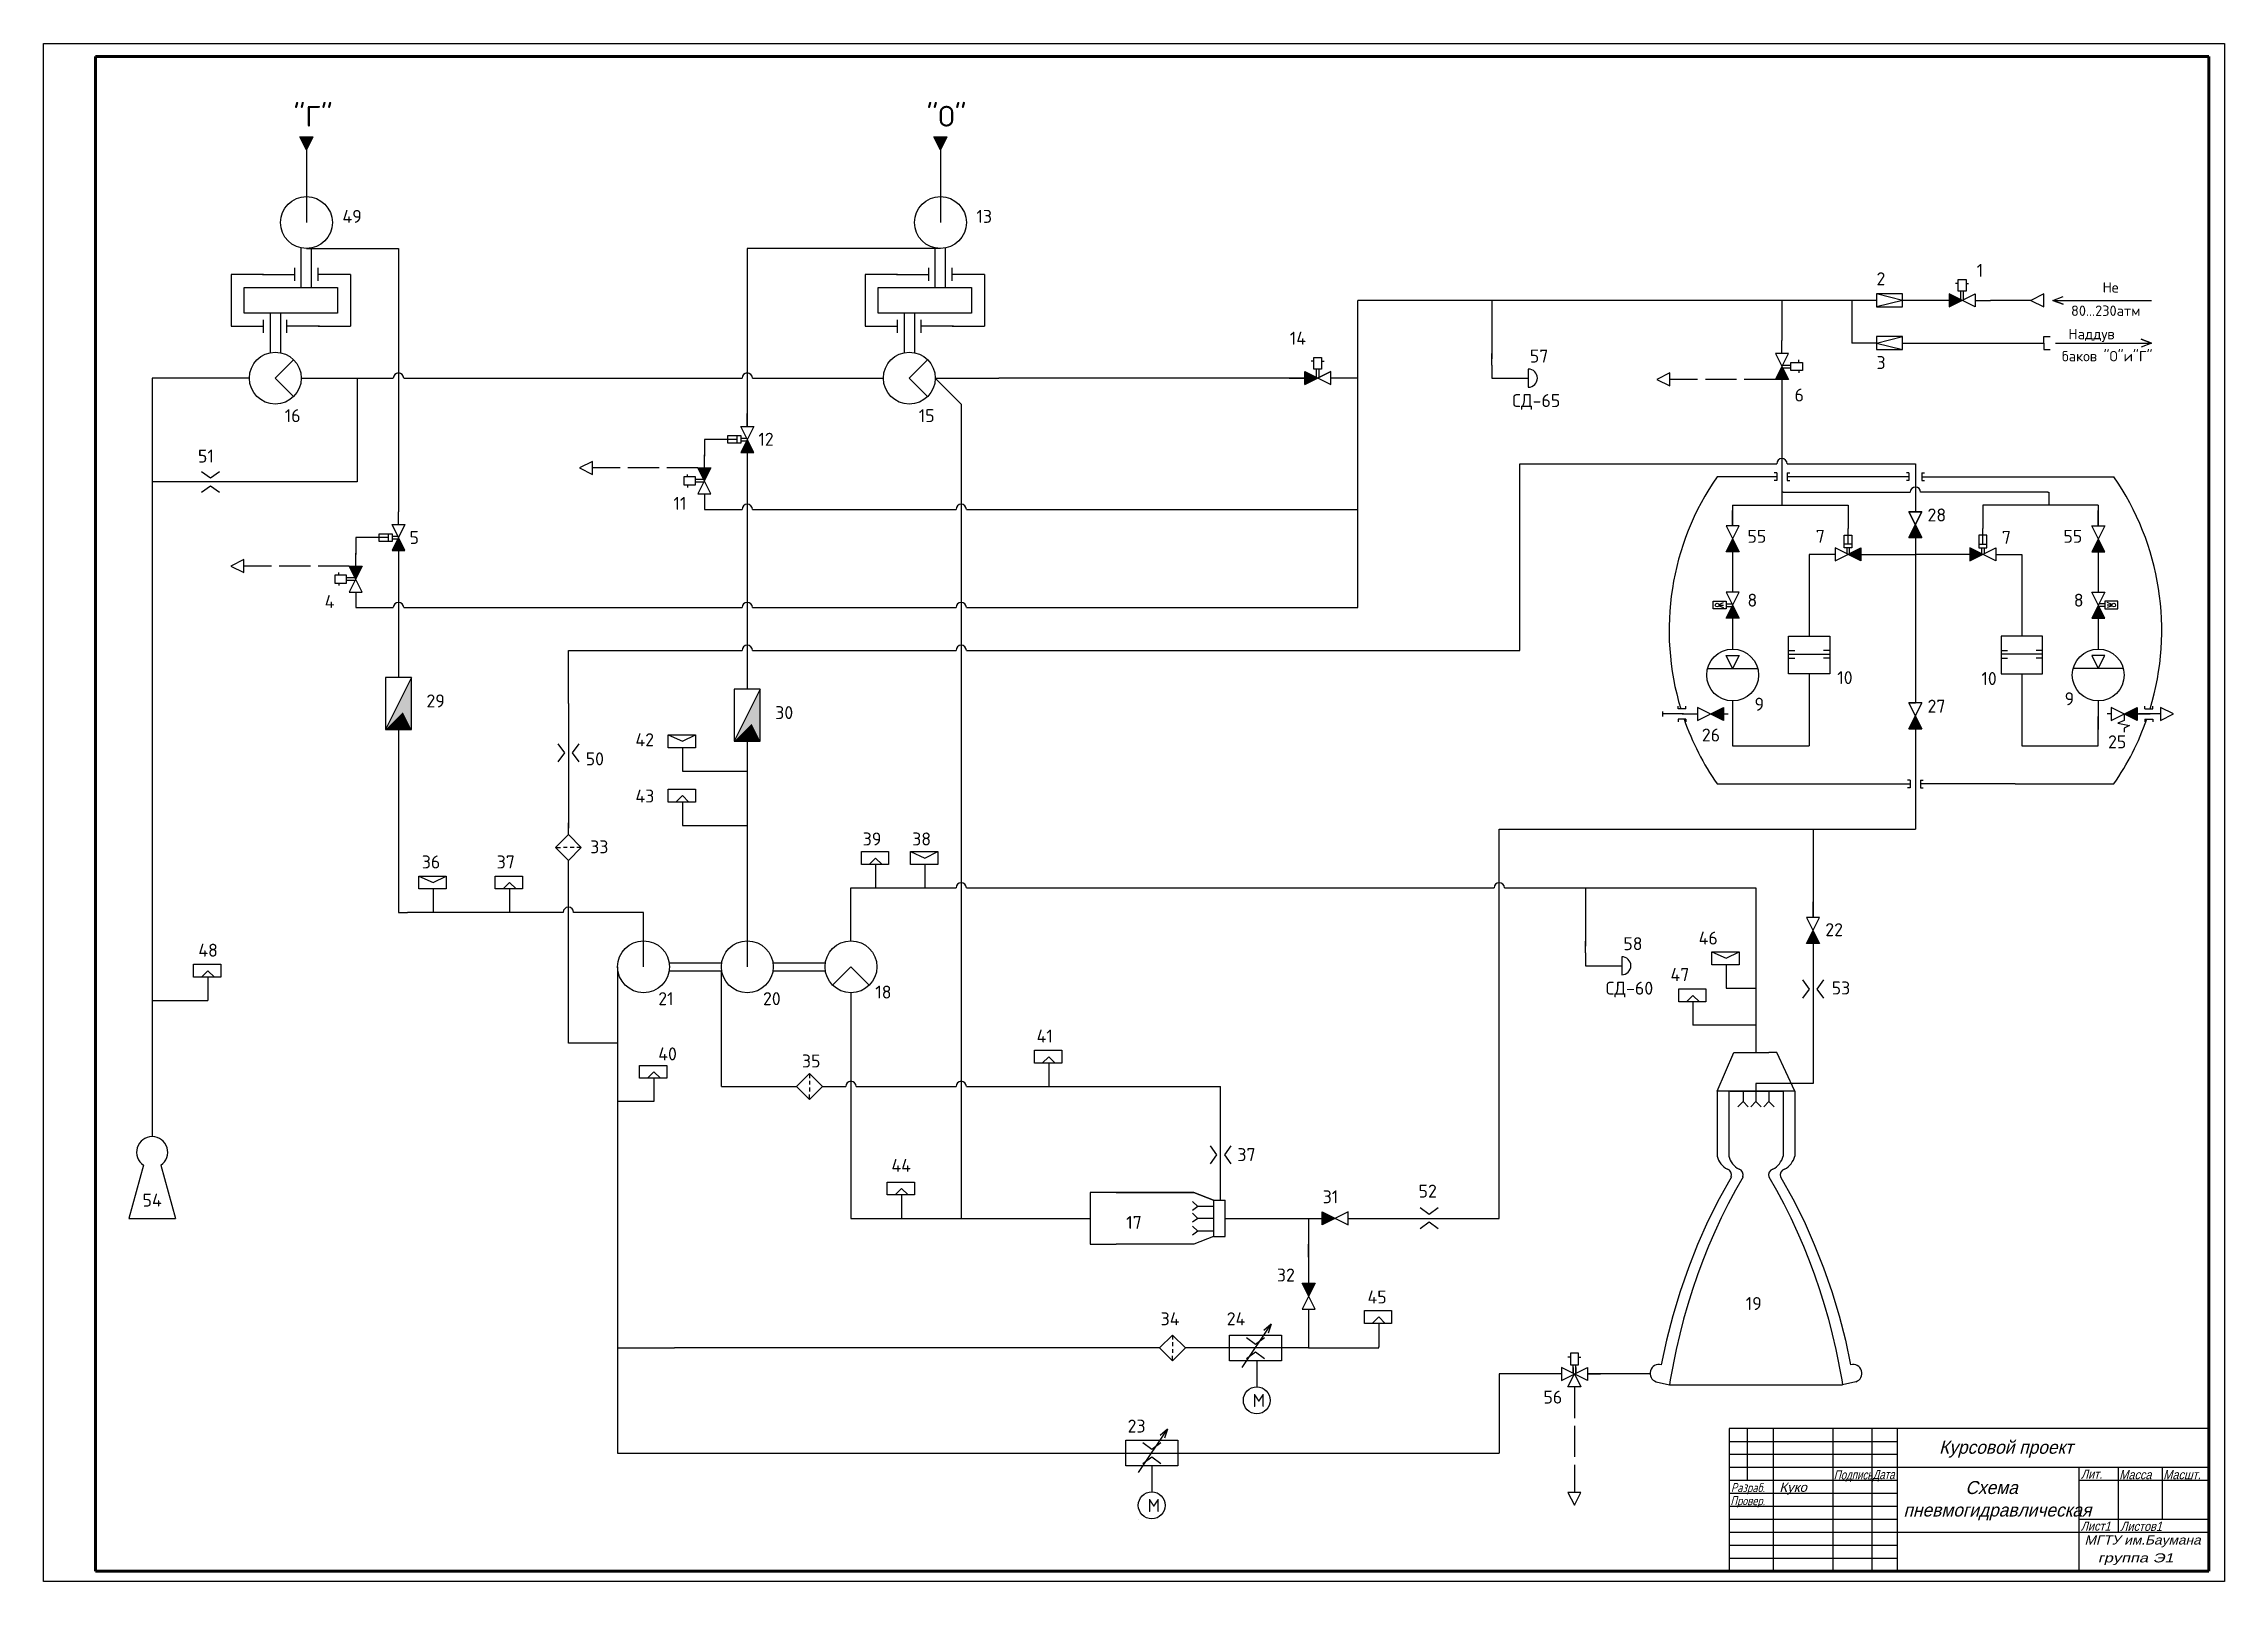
# Model space of a CAD drawing. Extents: x 8 to 2272, y -2056 to -65.
# Drawn here: x 8 to 849, y -1343 to -750 of the extents above; entities that cross this region are included whole.
import ezdxf
from ezdxf.enums import TextEntityAlignment as Align

# ---------------------------------------------------------------- set-up
doc = ezdxf.new("R2010")
doc.units = 0
doc.header["$MEASUREMENT"] = 0
doc.linetypes.add('ACAD_ISO02W100', pattern=[15, 12, -3])
doc.layers.get('0').update_dxf_attribs({"linetype": 'CONTINUOUS'})
for name, color, linetype in [('Layer2', 10, 'CONTINUOUS'), ('Рамка', 42, 'CONTINUOUS'), ('Текст', 242, 'CONTINUOUS')]:
    doc.layers.add(name, color=color, linetype=linetype)
doc.styles.add('CAD1WIN', font='CAD1WIN')
doc.styles.get("Standard").update_dxf_attribs({"font": 'isocpeur.ttf', "oblique": 15, "height": 3.5})
doc.styles.add('ГОСТ', font='r.shx', dxfattribs={"width": 0.7, "oblique": 15, "height": 3.5, "bigfont": 'bigfont.shx'})

msp = doc.modelspace()

# ---------------------------------------------------------------- texts
for s, height, p in [('"Г"', 8, (104.45, -781.65)), ('"О"', 8, (348.57, -781.65)), ('49', 5, (123.34, -818.78)), ('13', 5, (367.84, -818.78)), ('2', 5, (714.93, -842.84)), ('1', 5, (753.57, -839.58)), ('Не', 4, (802.13, -845.65)), ('80...230атм', 4, (789.95, -854.65)), ('14', 5, (488.67, -865.75)), ('Наддув', 4, (788.95, -863.65)), ('57', 5, (581.24, -872.64)), ('3', 5, (714.93, -875.14)), ('баков "О"и"Г"', 4, (786.43, -872.17)), ('6', 5, (683.34, -887.65)), ('16', 5, (101.08, -895.61)), ('15', 5, (345.58, -895.61)), ('СД-65', 5, (574.45, -889.8)), ('12', 5, (283.72, -904.72)), ('51', 5, (67.61, -911.21)), ('11', 5, (250.99, -929.44)), ('28', 5, (734.6, -933.92)), ('5', 5, (149.22, -942.6)), ('55', 5, (665.16, -942.15)), ('7', 5, (691.52, -942.15)), ('7', 5, (763.28, -942.55)), ('55', 5, (787.01, -942.15)), ('4', 5, (116.49, -967.32)), ('8', 5, (665.16, -966.78)), ('8', 5, (791.02, -966.78)), ('10', 5, (699.79, -996.65)), ('10', 5, (755.38, -996.99)), ('29', 5, (155.72, -1005.63)), ('9', 5, (787.48, -1004.8)), ('30', 5, (290.22, -1010.13)), ('9', 5, (667.89, -1006.88)), ('27', 5, (734.6, -1007.66)), ('42', 5, (236.33, -1020.6)), ('26', 5, (647.57, -1018.77)), ('25', 5, (804.22, -1021.4)), ('50', 5, (217.13, -1027.97)), ('43', 5, (236.33, -1042.31)), ('33', 5, (218.87, -1061.89)), ('39', 5, (323.96, -1058.86)), ('38', 5, (343.04, -1058.86)), ('36', 5, (153.93, -1067.72)), ('37', 5, (182.82, -1067.72)), ('46', 5, (646.34, -1097.07)), ('22', 5, (695.18, -1093.84)), ('48', 5, (67.76, -1101.76)), ('58', 5, (617.29, -1099.24)), ('47', 5, (635.49, -1111.15)), ('21', 5, (245.12, -1120.45)), ('20', 5, (285.51, -1120.45)), ('18', 5, (328.81, -1117.9)), ('СД-60', 5, (610.5, -1116.4)), ('53', 5, (697.64, -1116.32)), ('41', 5, (391.03, -1134.88)), ('40', 5, (245.12, -1141.74)), ('35', 5, (300.53, -1144.48)), ('37', 5, (468.46, -1180.58)), ('44', 5, (335.05, -1184.74)), ('54', 5, (46.25, -1198.14)), ('31', 5, (501.36, -1196.85)), ('52', 5, (538.33, -1194.65)), ('17', 5, (425.59, -1206.73)), ('32', 5, (483.7, -1227.02)), ('45', 5, (518.65, -1235.48)), ('19', 5, (664.49, -1238.01)), ('34', 5, (438.86, -1243.89)), ('24', 5, (464.34, -1243.89)), ('56', 5, (586.49, -1274.09)), ('М', 5, (474.29, -1275.38)), ('23', 5, (426.12, -1285.26)), ('М', 5, (433.79, -1315.88))]:
    msp.add_text(s, height=height).set_placement(p)
at = {"oblique": 15}
for s, style, width, p in [('Подпись', 'CAD1WIN', 0.8, (698.43, -1303.33)), ('Дата', 'CAD1WIN', 0.8, (713.47, -1303.21)), ('Лит.', 'CAD1WIN', 0.9, (793.76, -1303.06)), ('Масса', 'CAD1WIN', 0.9, (808.56, -1303.26)), ('Масшт.', 'CAD1WIN', 0.9, (825.53, -1303.26)), ('Провер.', 'ГОСТ', 0.8, (658.56, -1313.28)), ('Разраб.', 'ГОСТ', 0.8, (658.79, -1308.22)), ('Лист1', 'CAD1WIN', 0.9, (793.7, -1323.08)), ('Листов1', 'CAD1WIN', 0.9, (808.95, -1323.17))]:
    msp.add_text(s, height=3.5, dxfattribs=dict(at, style=style, width=width)).set_placement(p)
at = {"style": 'CAD1WIN', "oblique": 15}
for s, width, p, p2 in [('Куко', 1.178911, (677.49, -1308.12), (688.1, -1308.12)), ('МГТУ им.Баумана', 1.134229, (795.14, -1328.44), (839.94, -1328.44)), ('группа Э1', 1.358611, (800.27, -1335.34), (829.48, -1335.34))]:
    msp.add_text(s, height=3.5, dxfattribs=dict(at, width=width)).set_placement(p, p2, align=Align.FIT)
at = {"layer": 'Текст', "style": 'CAD1WIN', "oblique": 15}
for s, p in [('Курсовой проект', (739.04, -1293.43)), ('Схема', (749.19, -1308.96)), ('пневмогидравлическая', (725.33, -1317.64))]:
    msp.add_text(s, height=5, dxfattribs=at).set_placement(p)

# ---------------------------------------------------------------- blocks, each defined once
blk = doc.blocks.new('*U21')
at = {"linetype": 'Continuous'}
for points in [[(107, 385.83), (109.5, 387.5), (104.5, 387.5)], [(107, 385.83), (104.5, 387.5), (107, 382.5)], [(107, 385.83), (107, 382.5), (109.5, 387.5)]]:
    blk.add_solid(points, dxfattribs=at)
blk = doc.blocks.new('*U22')
at = {"linetype": 'Continuous'}
for points in [[(125.17, 331.17), (128.5, 344.5), (118.5, 324.5)], [(125.17, 331.17), (128.5, 324.5), (128.5, 344.5)], [(125.17, 331.17), (118.5, 324.5), (128.5, 324.5)]]:
    blk.add_solid(points, dxfattribs=at)
blk = doc.blocks.new('*U23')
at = {"linetype": 'Continuous'}
for points in [[(123.5, 401.83), (126, 403.5), (121, 403.5)], [(123.5, 401.83), (121, 403.5), (123.5, 398.5)], [(123.5, 401.83), (123.5, 398.5), (126, 403.5)]]:
    blk.add_solid(points, dxfattribs=at)
blk = doc.blocks.new('*U28')
at = {"linetype": 'Continuous'}
for points in [[(88, 551.33), (90.5, 553), (85.5, 553)], [(88, 551.33), (85.5, 553), (88, 548)], [(88, 551.33), (88, 548), (90.5, 553)]]:
    blk.add_solid(points, dxfattribs=at)
blk = doc.blocks.new('*U20')
at = {"linetype": 'Continuous'}
for points in [[(474.5, 109.33), (477, 111), (472, 111)], [(474.5, 109.33), (472, 111), (474.5, 106)], [(474.5, 109.33), (474.5, 106), (477, 111)]]:
    blk.add_solid(points, dxfattribs=at)
blk = doc.blocks.new('*U19')
at = {"linetype": 'Continuous'}
for points in [[(669, 200.17), (669, 203.5), (666.5, 198.5)], [(669, 200.17), (671.5, 198.5), (669, 203.5)], [(669, 200.17), (666.5, 198.5), (671.5, 198.5)]]:
    blk.add_solid(points, dxfattribs=at)
blk = doc.blocks.new('*U24')
at = {"linetype": 'Continuous'}
for points in [[(259.67, 326.67), (263, 340), (253, 320)], [(259.67, 326.67), (263, 320), (263, 340)], [(259.67, 326.67), (253, 320), (263, 320)]]:
    blk.add_solid(points, dxfattribs=at)
blk = doc.blocks.new('*U25')
at = {"linetype": 'Continuous'}
for points in [[(474.67, 460), (478, 460), (473, 462.5)], [(474.67, 460), (473, 462.5), (473, 457.5)], [(474.67, 460), (473, 457.5), (478, 460)]]:
    blk.add_solid(points, dxfattribs=at)
blk = doc.blocks.new('*U9')
at = {"linetype": 'Continuous'}
for points in [[(632.83, 330.5), (634.5, 333), (629.5, 330.5)], [(632.83, 330.5), (629.5, 330.5), (634.5, 328)], [(632.83, 330.5), (634.5, 328), (634.5, 333)]]:
    blk.add_solid(points, dxfattribs=at)
blk = doc.blocks.new('*U11')
at = {"linetype": 'Continuous'}
for points in [[(708.5, 400.17), (708.5, 403.5), (706, 398.5)], [(708.5, 400.17), (706, 398.5), (711, 398.5)], [(708.5, 400.17), (711, 398.5), (708.5, 403.5)]]:
    blk.add_solid(points, dxfattribs=at)
blk = doc.blocks.new('*U16')
at = {"linetype": 'Continuous'}
for points in [[(708.5, 400.17), (708.5, 403.5), (706, 398.5)], [(708.5, 400.17), (706, 398.5), (711, 398.5)], [(708.5, 400.17), (711, 398.5), (708.5, 403.5)]]:
    blk.add_solid(points, dxfattribs=at)
blk = doc.blocks.new('*U15')
at = {"linetype": 'Continuous'}
for points in [[(638, 369.17), (638, 372.5), (635.5, 367.5)], [(638, 369.17), (640.5, 367.5), (638, 372.5)], [(638, 369.17), (635.5, 367.5), (640.5, 367.5)]]:
    blk.add_solid(points, dxfattribs=at)
blk = doc.blocks.new('*U10')
at = {"linetype": 'Continuous'}
for points in [[(792.33, 330.5), (794, 333), (789, 330.5)], [(792.33, 330.5), (789, 330.5), (794, 328)], [(792.33, 330.5), (794, 328), (794, 333)]]:
    blk.add_solid(points, dxfattribs=at)
blk = doc.blocks.new('*U13')
at = {"linetype": 'Continuous'}
for points in [[(779, 369.17), (779, 372.5), (776.5, 367.5)], [(779, 369.17), (781.5, 367.5), (779, 372.5)], [(779, 369.17), (776.5, 367.5), (781.5, 367.5)]]:
    blk.add_solid(points, dxfattribs=at)
blk = doc.blocks.new('*U12')
at = {"linetype": 'Continuous'}
for points in [[(731.17, 392), (729.5, 394.5), (729.5, 389.5)], [(731.17, 392), (734.5, 392), (729.5, 394.5)], [(731.17, 392), (729.5, 389.5), (734.5, 392)]]:
    blk.add_solid(points, dxfattribs=at)
blk = doc.blocks.new('*U17')
at = {"linetype": 'Continuous'}
for points in [[(638, 394.67), (638, 398), (635.5, 393)], [(638, 394.67), (640.5, 393), (638, 398)], [(638, 394.67), (635.5, 393), (640.5, 393)]]:
    blk.add_solid(points, dxfattribs=at)
blk = doc.blocks.new('*U18')
at = {"linetype": 'Continuous'}
for points in [[(685.83, 392), (687.5, 394.5), (682.5, 392)], [(685.83, 392), (682.5, 392), (687.5, 389.5)], [(685.83, 392), (687.5, 389.5), (687.5, 394.5)]]:
    blk.add_solid(points, dxfattribs=at)
blk = doc.blocks.new('*U26')
at = {"linetype": 'Continuous'}
for points in [[(657, 467.83), (659.5, 469.5), (654.5, 469.5)], [(657, 467.83), (654.5, 469.5), (657, 464.5)], [(657, 467.83), (657, 464.5), (659.5, 469.5)]]:
    blk.add_solid(points, dxfattribs=at)
blk = doc.blocks.new('*U14')
at = {"linetype": 'Continuous'}
for points in [[(779, 394.67), (779, 398), (776.5, 393)], [(779, 394.67), (781.5, 393), (779, 398)], [(779, 394.67), (776.5, 393), (781.5, 393)]]:
    blk.add_solid(points, dxfattribs=at)
blk = doc.blocks.new('*U27')
at = {"linetype": 'Continuous'}
for points in [[(723.17, 490), (721.5, 492.5), (721.5, 487.5)], [(723.17, 490), (726.5, 490), (721.5, 492.5)], [(723.17, 490), (721.5, 487.5), (726.5, 490)]]:
    blk.add_solid(points, dxfattribs=at)

# ---------------------------------------------------------------- linework, layer by layer
for p, q in [((109.45, -790.65), (106.95, -785.65)), ((106.95, -785.65), (111.95, -785.65)), ((111.95, -785.65), (109.45, -790.65)), ((351.45, -785.65), (356.45, -785.65)), ((353.95, -790.65), (351.45, -785.65)), ((356.45, -785.65), (353.95, -790.65)), ((109.45, -790.65), (109.45, -794.65)), ((109.45, -794.65), (109.45, -808.15)), ((353.95, -790.65), (353.95, -818.65)), ((109.45, -808.15), (109.45, -818.65)), ((107.45, -843.65), (107.45, -828.45)), ((109.45, -828.65), (144.95, -828.65)), ((111.45, -843.65), (111.45, -828.45)), ((144.95, -828.65), (144.95, -893.65)), ((353.95, -828.65), (279.45, -828.65)), ((279.45, -828.65), (279.45, -897.27)), ((351.95, -843.65), (351.95, -828.45)), ((355.95, -843.65), (355.95, -828.45)), ((92.95, -838.65), (80.45, -838.65)), ((80.45, -838.65), (80.45, -858.65)), ((92.45, -838.65), (104.95, -838.65)), ((104.95, -841.15), (104.95, -836.15)), ((113.95, -841.15), (113.95, -836.15)), ((126.45, -838.65), (113.95, -838.65)), ((126.45, -838.65), (126.45, -858.65)), ((324.95, -838.65), (324.95, -858.65)), ((337.45, -838.65), (324.95, -838.65)), ((336.95, -838.65), (349.45, -838.65)), ((349.45, -841.15), (349.45, -836.15)), ((358.45, -841.15), (358.45, -836.15)), ((370.95, -838.65), (358.45, -838.65)), ((370.95, -838.65), (370.95, -858.65)), ((746.45, -840.65), (749.45, -840.65)), ((746.45, -845.15), (746.45, -840.65)), ((749.45, -840.65), (749.45, -845.15)), ((85.45, -853.65), (85.45, -843.65)), ((85.45, -843.65), (111.45, -843.65)), ((111.45, -843.65), (121.45, -843.65)), ((121.45, -843.65), (121.45, -853.65)), ((329.95, -843.65), (355.95, -843.65)), ((329.95, -853.65), (329.95, -843.65)), ((355.95, -843.65), (365.95, -843.65)), ((365.95, -843.65), (365.95, -853.65)), ((705.95, -848.65), (514.95, -848.65)), ((514.95, -967.15), (514.95, -848.65)), ((566.65, -848.65), (566.65, -871.15)), ((678.45, -848.65), (678.45, -864.15)), ((705.45, -848.65), (705.45, -865.15)), ((714.95, -848.65), (705.45, -848.65)), ((724.95, -846.15), (714.95, -846.15)), ((714.95, -846.15), (714.95, -851.15)), ((724.95, -848.65), (714.95, -846.15)), ((724.95, -848.65), (714.95, -851.15)), ((724.95, -848.65), (724.95, -846.15)), ((738.45, -848.65), (724.95, -848.65)), ((724.95, -851.15), (724.95, -848.65)), ((742.95, -848.65), (737.95, -848.65)), ((752.95, -851.15), (742.95, -846.15)), ((742.95, -851.15), (752.95, -846.15)), ((742.95, -846.15), (742.95, -851.15)), ((746.45, -842.15), (745.45, -842.15)), ((748.45, -845.15), (746.45, -845.15)), ((747.45, -848.4), (747.45, -845.15)), ((749.45, -845.15), (748.45, -845.15)), ((748.45, -848.4), (748.45, -845.15)), ((749.45, -842.15), (750.45, -842.15)), ((752.95, -846.15), (752.95, -851.15)), ((752.95, -848.65), (758.95, -848.65)), ((774.45, -848.65), (758.95, -848.65)), ((779.45, -846.15), (774.45, -848.65)), ((774.45, -848.65), (779.45, -851.15)), ((779.45, -851.15), (779.45, -846.15)), ((782.95, -848.65), (786.95, -847.15)), ((782.95, -848.65), (820.95, -848.65)), ((786.95, -850.15), (782.95, -848.65)), ((782.95, -848.65), (786.95, -850.15)), ((121.45, -853.65), (85.45, -853.65)), ((92.95, -861.15), (92.95, -856.15)), ((95.45, -853.65), (95.45, -868.85)), ((99.45, -853.65), (99.45, -868.85)), ((101.95, -861.15), (101.95, -856.15)), ((365.95, -853.65), (329.95, -853.65)), ((337.45, -861.15), (337.45, -856.15)), ((339.95, -853.65), (339.95, -868.85)), ((343.95, -853.65), (343.95, -868.85)), ((346.45, -861.15), (346.45, -856.15)), ((714.95, -851.15), (724.95, -851.15)), ((80.45, -858.65), (92.95, -858.65)), ((114.45, -858.65), (101.95, -858.65)), ((113.95, -858.65), (126.45, -858.65)), ((324.95, -858.65), (337.45, -858.65)), ((358.95, -858.65), (346.45, -858.65)), ((358.45, -858.65), (370.95, -858.65)), ((678.45, -869.15), (678.45, -864.15)), ((714.95, -865.15), (705.45, -865.15)), ((714.95, -865.15), (724.95, -862.65)), ((714.95, -862.65), (714.95, -865.15)), ((724.95, -862.65), (714.95, -862.65)), ((714.95, -865.15), (724.95, -867.65)), ((714.95, -865.15), (714.95, -867.65)), ((724.95, -867.65), (724.95, -862.65)), ((724.95, -865.15), (779.45, -865.15)), ((779.45, -862.65), (781.95, -862.65)), ((779.45, -865.15), (779.45, -862.65)), ((779.45, -865.15), (779.45, -867.65)), ((783.95, -865.15), (820.95, -865.15)), ((820.95, -865.15), (816.95, -863.65)), ((816.95, -863.65), (820.95, -865.15)), ((820.95, -865.15), (816.95, -866.65)), ((97.45, -878.65), (104.52, -871.58)), ((341.95, -878.65), (349.02, -871.58)), ((497.95, -872.15), (496.95, -872.15)), ((497.95, -875.15), (497.95, -870.65)), ((497.95, -870.65), (500.95, -870.65)), ((500.95, -870.65), (500.95, -875.15)), ((500.95, -872.15), (501.95, -872.15)), ((566.65, -873.65), (566.65, -869.15)), ((566.65, -873.65), (566.65, -878.65)), ((680.95, -869.15), (675.95, -869.15)), ((675.95, -869.15), (680.95, -879.15)), ((675.95, -879.15), (680.95, -869.15)), ((678.7, -873.65), (681.95, -873.65)), ((681.95, -874.65), (681.95, -872.65)), ((681.95, -872.65), (686.45, -872.65)), ((684.95, -872.65), (684.95, -871.65)), ((686.45, -872.65), (686.45, -875.65)), ((714.95, -867.65), (724.95, -867.65)), ((779.45, -867.65), (781.95, -867.65)), ((87.45, -878.65), (49.95, -878.65)), ((49.95, -878.65), (49.95, -896.15)), ((97.45, -878.65), (104.52, -885.72)), ((107.45, -878.65), (131.95, -878.65)), ((128.95, -878.65), (128.95, -918.65)), ((131.95, -878.65), (142.95, -878.65)), ((146.95, -878.65), (151.45, -878.65)), ((151.45, -878.65), (277.45, -878.65)), ((281.45, -878.65), (285.95, -878.65)), ((281.45, -878.65), (331.95, -878.65)), ((341.95, -878.65), (349.02, -885.72)), ((351.95, -878.65), (376.45, -878.65)), ((351.95, -878.65), (361.95, -888.65)), ((478.45, -878.65), (376.45, -878.65)), ((488.45, -878.65), (477.95, -878.65)), ((488.45, -878.65), (494.45, -878.65)), ((494.45, -878.65), (488.45, -878.65)), ((504.45, -876.15), (494.45, -881.15)), ((494.45, -876.15), (504.45, -881.15)), ((494.45, -881.15), (494.45, -876.15)), ((494.45, -876.15), (494.45, -881.15)), ((494.45, -881.15), (504.45, -876.15)), ((499.95, -875.15), (497.95, -875.15)), ((498.95, -878.4), (498.95, -875.15)), ((499.95, -878.4), (499.95, -875.15)), ((500.95, -875.15), (499.95, -875.15)), ((504.45, -881.15), (504.45, -876.15)), ((514.95, -878.65), (504.45, -878.65)), ((566.65, -878.65), (571.65, -878.65)), ((571.65, -878.65), (576.15, -878.65)), ((575.65, -878.65), (580.65, -878.65)), ((580.65, -875.15), (580.65, -882.15)), ((635.28, -876.65), (630.28, -879.15)), ((630.28, -879.15), (635.28, -881.65)), ((635.28, -881.65), (635.28, -876.65)), ((680.95, -879.15), (675.95, -879.15)), ((678.45, -879.15), (678.45, -885.15)), ((678.7, -874.65), (681.95, -874.65)), ((681.95, -875.65), (681.95, -874.65)), ((686.45, -875.65), (681.95, -875.65)), ((684.95, -875.65), (684.95, -876.65)), ((361.95, -888.65), (361.95, -1154.65)), ((678.45, -885.15), (678.45, -927.65)), ((49.95, -896.15), (49.95, -924.15)), ((144.95, -893.15), (144.95, -930.15)), ((276.95, -897.27), (281.95, -897.27)), ((281.95, -897.27), (276.95, -907.27)), ((281.95, -907.27), (276.95, -897.27)), ((279.45, -897.27), (279.45, -892.27)), ((262.95, -902.27), (262.95, -908.77)), ((269.45, -902.27), (262.95, -902.27)), ((262.95, -913.27), (262.95, -908.27)), ((275.45, -902.27), (269.45, -902.27)), ((271.95, -903.77), (271.95, -900.77)), ((271.95, -900.77), (276.95, -900.77)), ((276.95, -903.77), (271.95, -903.77)), ((275.45, -900.77), (275.45, -903.77)), ((276.95, -900.77), (276.95, -903.77)), ((276.95, -901.77), (279.2, -901.77)), ((276.95, -902.77), (279.2, -902.77)), ((276.95, -907.27), (281.95, -907.27)), ((279.45, -907.27), (279.45, -910.15)), ((68.95, -914.65), (72.45, -917.15)), ((72.45, -917.15), (75.95, -914.65)), ((219.78, -910.77), (214.78, -913.27)), ((214.78, -913.27), (219.78, -915.77)), ((219.78, -915.77), (219.78, -910.77)), ((256.45, -916.77), (256.45, -915.77)), ((260.45, -913.27), (265.45, -913.27)), ((265.45, -913.27), (260.45, -923.27)), ((265.45, -923.27), (260.45, -913.27)), ((279.45, -910.15), (279.45, -998.65)), ((577.35, -983.65), (577.35, -911.65)), ((577.35, -911.65), (600.45, -911.65)), ((600.45, -911.65), (676.45, -911.65)), ((676.45, -916.65), (653.45, -916.65)), ((676.45, -915.15), (675.45, -915.15)), ((676.45, -915.15), (676.45, -918.15)), ((680.45, -911.65), (729.95, -911.65)), ((680.45, -915.15), (680.45, -918.15)), ((680.45, -915.15), (681.45, -915.15)), ((727.45, -916.65), (680.45, -916.65)), ((727.45, -915.15), (726.45, -915.15)), ((727.45, -915.15), (727.45, -918.15)), ((729.95, -911.65), (729.95, -930.15)), ((732.45, -915.15), (733.45, -915.15)), ((732.45, -915.15), (732.45, -918.15)), ((732.45, -916.65), (779.45, -916.65)), ((778.95, -916.65), (785.95, -916.65)), ((783.45, -916.65), (806.45, -916.65)), ((50.95, -918.65), (49.95, -918.65)), ((49.95, -924.15), (49.95, -977.65)), ((128.95, -918.65), (50.45, -918.65)), ((68.95, -922.65), (72.45, -920.15)), ((72.45, -920.15), (75.95, -922.65)), ((259.45, -916.77), (254.95, -916.77)), ((254.95, -916.77), (254.95, -919.77)), ((254.95, -919.77), (259.45, -919.77)), ((256.45, -919.77), (256.45, -920.77)), ((259.45, -918.77), (259.45, -916.77)), ((262.7, -917.77), (259.45, -917.77)), ((262.7, -918.77), (259.45, -918.77)), ((259.45, -919.77), (259.45, -918.77)), ((260.45, -923.27), (265.45, -923.27)), ((262.95, -923.27), (262.95, -929.27)), ((676.45, -918.15), (675.45, -918.15)), ((678.95, -922.65), (678.45, -922.65)), ((678.95, -922.65), (727.95, -922.65)), ((680.45, -918.15), (681.45, -918.15)), ((727.45, -918.15), (726.45, -918.15)), ((780.95, -922.65), (731.95, -922.65)), ((732.45, -918.15), (733.45, -918.15)), ((780.95, -922.65), (781.45, -922.65)), ((781.45, -922.65), (781.45, -927.65)), ((144.95, -935.15), (144.95, -930.15)), ((262.95, -929.27), (277.45, -929.27)), ((281.45, -929.27), (359.95, -929.27)), ((363.95, -929.27), (478.81, -929.27)), ((478.81, -929.27), (514.95, -929.27)), ((659.45, -927.65), (703.95, -927.65)), ((659.45, -927.65), (659.45, -935.65)), ((659.45, -935.65), (659.45, -929.65)), ((703.95, -927.65), (703.95, -936.65)), ((727.45, -940.15), (732.45, -930.15)), ((732.45, -930.15), (727.45, -930.15)), ((727.45, -930.15), (732.45, -940.15)), ((732.45, -930.15), (727.45, -940.15)), ((727.45, -930.15), (732.45, -930.15)), ((732.45, -940.15), (727.45, -930.15)), ((755.95, -927.65), (755.95, -936.65)), ((800.45, -927.65), (755.95, -927.65)), ((800.45, -927.65), (800.45, -935.65)), ((800.45, -935.65), (800.45, -929.65)), ((134.95, -940.15), (128.45, -940.15)), ((128.45, -940.15), (128.45, -946.65)), ((140.95, -940.15), (134.95, -940.15)), ((137.45, -938.65), (142.45, -938.65)), ((137.45, -941.65), (137.45, -938.65)), ((142.45, -941.65), (137.45, -941.65)), ((140.95, -938.65), (140.95, -941.65)), ((147.45, -945.15), (142.45, -935.15)), ((147.45, -935.15), (142.45, -945.15)), ((142.45, -935.15), (147.45, -935.15)), ((142.45, -938.65), (142.45, -941.65)), ((142.45, -939.65), (144.7, -939.65)), ((142.45, -940.65), (144.7, -940.65)), ((656.95, -935.65), (661.95, -945.65)), ((661.95, -935.65), (656.95, -935.65)), ((656.95, -945.65), (661.95, -935.65)), ((702.45, -939.15), (705.45, -939.15)), ((702.45, -944.15), (702.45, -939.15)), ((703.95, -942.65), (703.95, -936.65)), ((705.45, -939.15), (705.45, -944.15)), ((732.45, -940.15), (727.45, -940.15)), ((727.45, -940.15), (732.45, -940.15)), ((729.95, -940.15), (729.95, -967.15)), ((729.95, -940.15), (729.95, -967.15)), ((757.45, -939.15), (754.45, -939.15)), ((754.45, -939.15), (754.45, -944.15)), ((755.95, -942.65), (755.95, -936.65)), ((757.45, -944.15), (757.45, -939.15)), ((802.95, -945.65), (797.95, -935.65)), ((797.95, -935.65), (802.95, -935.65)), ((802.95, -935.65), (797.95, -945.65)), ((85.28, -948.65), (80.28, -951.15)), ((85.28, -953.65), (85.28, -948.65)), ((128.45, -951.15), (128.45, -946.15)), ((142.45, -945.15), (147.45, -945.15)), ((144.95, -945.15), (144.95, -951.15)), ((661.95, -945.65), (656.95, -945.65)), ((659.45, -945.65), (659.45, -950.65)), ((659.45, -945.65), (659.45, -961.15)), ((693.45, -946.65), (688.95, -946.65)), ((688.95, -946.65), (688.95, -956.65)), ((698.95, -946.65), (692.95, -946.65)), ((698.95, -949.15), (708.95, -944.15)), ((708.95, -949.15), (698.95, -944.15)), ((698.95, -944.15), (698.95, -949.15)), ((705.45, -942.65), (702.45, -942.65)), ((705.45, -944.15), (702.45, -944.15)), ((703.45, -944.15), (703.45, -946.4)), ((704.45, -944.15), (704.45, -946.4)), ((708.95, -944.15), (708.95, -949.15)), ((708.95, -946.65), (729.95, -946.65)), ((750.95, -946.65), (729.95, -946.65)), ((750.95, -944.15), (750.95, -949.15)), ((750.95, -949.15), (760.95, -944.15)), ((760.95, -949.15), (750.95, -944.15)), ((754.45, -942.65), (757.45, -942.65)), ((754.45, -944.15), (757.45, -944.15)), ((755.45, -944.15), (755.45, -946.4)), ((756.45, -944.15), (756.45, -946.4)), ((760.95, -944.15), (760.95, -949.15)), ((760.95, -946.65), (766.95, -946.65)), ((766.45, -946.65), (770.95, -946.65)), ((770.95, -946.65), (770.95, -956.65)), ((797.95, -945.65), (802.95, -945.65)), ((800.45, -945.65), (800.45, -961.15)), ((800.45, -945.65), (800.45, -950.65)), ((80.28, -951.15), (85.28, -953.65)), ((120.45, -954.65), (120.45, -957.65)), ((124.95, -954.65), (120.45, -954.65)), ((120.45, -957.65), (124.95, -957.65)), ((121.95, -954.65), (121.95, -953.65)), ((121.95, -957.65), (121.95, -958.65)), ((124.95, -956.65), (124.95, -954.65)), ((128.2, -955.65), (124.95, -955.65)), ((124.95, -957.65), (124.95, -956.65)), ((128.2, -956.65), (124.95, -956.65)), ((130.95, -961.15), (125.95, -951.15)), ((130.95, -951.15), (125.95, -961.15)), ((125.95, -951.15), (130.95, -951.15)), ((144.95, -951.15), (144.95, -994.15)), ((688.95, -956.65), (688.95, -978.15)), ((770.95, -956.65), (770.95, -978.15)), ((125.95, -961.15), (130.95, -961.15)), ((128.45, -961.15), (128.45, -967.15)), ((651.95, -967.65), (651.95, -964.65)), ((651.95, -964.65), (656.95, -964.65)), ((654.11, -965.89), (655.95, -965.15)), ((654.11, -966.41), (655.95, -967.15)), ((654.16, -966.15), (655.95, -966.15)), ((656.95, -971.15), (661.95, -961.15)), ((661.95, -961.15), (656.95, -961.15)), ((656.95, -961.15), (661.95, -971.15)), ((656.95, -964.65), (656.95, -967.65)), ((656.95, -965.65), (659.2, -965.65)), ((656.95, -966.65), (659.2, -966.65)), ((659.45, -966.15), (659.45, -971.15)), ((802.95, -961.15), (797.95, -971.15)), ((797.95, -961.15), (802.95, -961.15)), ((802.95, -971.15), (797.95, -961.15)), ((800.45, -966.15), (800.45, -971.15)), ((802.95, -965.65), (800.7, -965.65)), ((802.95, -966.65), (800.7, -966.65)), ((802.95, -964.65), (802.95, -967.65)), ((807.95, -964.65), (802.95, -964.65)), ((805.79, -965.89), (803.95, -965.15)), ((805.74, -966.15), (803.95, -966.15)), ((805.79, -966.41), (803.95, -967.15)), ((807.95, -967.65), (807.95, -964.65)), ((128.45, -967.15), (142.95, -967.15)), ((146.95, -967.15), (150.95, -967.15)), ((150.95, -967.15), (182.95, -967.15)), ((182.95, -967.15), (243.45, -967.15)), ((243.45, -967.15), (277.45, -967.15)), ((281.45, -967.15), (359.95, -967.15)), ((363.95, -967.15), (396.45, -967.15)), ((396.45, -967.15), (427.95, -967.15)), ((427.53, -967.15), (478.81, -967.15)), ((478.81, -967.15), (514.95, -967.15)), ((656.95, -967.65), (651.95, -967.65)), ((661.95, -971.15), (656.95, -971.15)), ((659.45, -971.15), (659.45, -980.65)), ((729.95, -967.15), (729.95, -1003.89)), ((797.95, -971.15), (802.95, -971.15)), ((800.45, -971.15), (800.45, -980.65)), ((802.95, -967.65), (807.95, -967.65)), ((49.95, -976.65), (49.95, -1098.15)), ((210.45, -983.65), (238.95, -983.65)), ((210.45, -988.65), (210.45, -983.65)), ((238.45, -983.65), (277.45, -983.65)), ((281.45, -983.65), (293.45, -983.65)), ((293.45, -983.65), (359.95, -983.65)), ((363.95, -983.65), (396.45, -983.65)), ((396.45, -983.65), (431.95, -983.65)), ((431.95, -983.65), (439.45, -983.65)), ((439.45, -983.65), (459.95, -983.65)), ((459.95, -983.65), (478.81, -983.65)), ((478.81, -983.65), (565.45, -983.65)), ((565.45, -983.65), (577.35, -983.65)), ((659.45, -980.65), (659.45, -983.15)), ((680.95, -983.65), (683.45, -983.65)), ((696.95, -983.65), (694.45, -983.65)), ((762.95, -983.65), (765.45, -983.65)), ((778.95, -983.65), (776.45, -983.65)), ((800.45, -980.65), (800.45, -983.15)), ((210.45, -1004.15), (210.45, -988.65)), ((649.77, -990.65), (669.13, -990.65)), ((659.45, -990.65), (656.95, -985.65)), ((656.95, -985.65), (661.95, -985.65)), ((661.95, -985.65), (659.45, -990.65)), ((680.95, -985.15), (696.95, -985.15)), ((680.95, -986.65), (683.45, -986.65)), ((696.95, -986.65), (694.45, -986.65)), ((778.95, -985.15), (762.95, -985.15)), ((762.95, -986.65), (765.45, -986.65)), ((778.95, -986.65), (776.45, -986.65)), ((810.13, -990.65), (790.77, -990.65)), ((797.95, -985.65), (800.45, -990.65)), ((802.95, -985.65), (797.95, -985.65)), ((800.45, -990.65), (802.95, -985.65)), ((149.95, -994.15), (139.95, -1014.15)), ((139.95, -994.15), (139.95, -1014.15)), ((144.95, -994.15), (139.95, -994.15)), ((149.95, -994.15), (144.95, -994.15)), ((149.95, -1014.15), (149.95, -994.15)), ((279.45, -998.65), (274.45, -998.65)), ((274.45, -998.65), (274.45, -1018.65)), ((284.45, -998.65), (274.45, -1018.65)), ((284.45, -998.65), (279.45, -998.65)), ((284.45, -1018.65), (284.45, -998.65)), ((688.95, -992.65), (688.95, -1001.65)), ((770.95, -992.65), (770.95, -1001.65)), ((210.45, -1004.15), (210.45, -1010.15)), ((210.45, -1005.15), (210.45, -1052.15)), ((632.45, -1007.15), (632.45, -1009.15)), ((640.45, -1008.15), (632.45, -1008.15)), ((638.45, -1006.15), (638.45, -1005.15)), ((641.45, -1006.15), (638.45, -1006.15)), ((639.95, -1008.15), (645.95, -1008.15)), ((641.45, -1006.15), (641.45, -1005.15)), ((655.95, -1010.65), (645.95, -1005.65)), ((645.95, -1005.65), (645.95, -1010.65)), ((645.95, -1010.65), (655.95, -1005.65)), ((655.95, -1005.65), (655.95, -1010.65)), ((655.95, -1008.15), (657.77, -1008.15)), ((659.45, -1003.15), (659.45, -1020.38)), ((688.95, -1001.65), (688.95, -1020.38)), ((732.45, -1013.89), (727.45, -1003.89)), ((727.45, -1003.89), (729.95, -1003.89)), ((732.45, -1003.89), (727.45, -1013.89)), ((727.45, -1003.89), (732.45, -1013.89)), ((732.45, -1003.89), (727.45, -1003.89)), ((727.45, -1013.89), (732.45, -1003.89)), ((729.95, -1008.89), (729.95, -1032.15)), ((729.95, -1008.89), (729.95, -1032.15)), ((770.95, -1001.65), (770.95, -1020.38)), ((800.45, -1003.15), (800.45, -1014.15)), ((800.45, -1014.15), (800.45, -1009.15)), ((805.45, -1008.15), (803.95, -1008.15)), ((805.45, -1010.65), (815.45, -1005.65)), ((805.45, -1005.65), (805.45, -1010.65)), ((815.45, -1010.65), (805.45, -1005.65)), ((810.45, -1008.15), (810.45, -1010.65)), ((815.45, -1005.65), (815.45, -1010.65)), ((815.45, -1008.15), (820.45, -1008.15)), ((819.95, -1008.15), (815.95, -1008.15)), ((818.45, -1006.15), (818.45, -1005.15)), ((818.45, -1006.15), (821.45, -1006.15)), ((824.45, -1008.15), (819.95, -1008.15)), ((821.45, -1006.15), (821.45, -1005.15)), ((824.45, -1005.65), (824.45, -1010.65)), ((829.45, -1008.15), (824.45, -1005.65)), ((824.45, -1010.65), (829.45, -1008.15)), ((139.95, -1014.15), (149.95, -1014.15)), ((144.95, -1014.15), (144.95, -1084.65)), ((248.95, -1016.15), (254.45, -1018.65)), ((254.45, -1018.65), (259.45, -1016.15)), ((638.45, -1010.15), (638.45, -1011.15)), ((641.45, -1010.15), (638.45, -1010.15)), ((641.45, -1010.15), (641.45, -1011.15)), ((727.45, -1013.89), (732.45, -1013.89)), ((732.45, -1013.89), (727.45, -1013.89)), ((800.45, -1020.38), (800.45, -1014.15)), ((810.45, -1010.65), (807.95, -1011.65)), ((807.95, -1011.65), (812.45, -1012.65)), ((812.45, -1012.65), (810.45, -1013.65)), ((810.45, -1013.65), (810.45, -1015.15)), ((818.45, -1010.15), (821.45, -1010.15)), ((818.45, -1010.15), (818.45, -1011.15)), ((821.45, -1010.15), (821.45, -1011.15)), ((206.45, -1019.65), (208.95, -1023.15)), ((208.95, -1023.15), (206.45, -1026.65)), ((214.45, -1019.65), (211.95, -1023.15)), ((211.95, -1023.15), (214.45, -1026.65)), ((254.45, -1021.15), (254.45, -1030.15)), ((274.45, -1018.65), (284.45, -1018.65)), ((279.45, -1018.65), (279.45, -1052.65)), ((659.45, -1020.38), (665.45, -1020.38)), ((665.45, -1020.38), (688.95, -1020.38)), ((770.95, -1020.38), (800.45, -1020.38)), ((254.45, -1030.15), (279.45, -1030.15)), ((727.95, -1033.65), (726.95, -1033.65)), ((727.95, -1033.65), (727.95, -1036.65)), ((729.95, -1031.65), (729.95, -1052.62)), ((731.95, -1033.65), (732.95, -1033.65)), ((731.95, -1033.65), (731.95, -1036.65)), ((251.95, -1042.15), (254.45, -1039.65)), ((256.95, -1042.15), (254.45, -1039.65)), ((254.45, -1042.15), (254.45, -1051.15)), ((653.45, -1035.15), (687.45, -1035.15)), ((687.45, -1035.15), (727.95, -1035.15)), ((727.95, -1036.65), (726.95, -1036.65)), ((768.45, -1035.15), (731.95, -1035.15)), ((731.95, -1036.65), (732.95, -1036.65)), ((768.45, -1035.15), (806.45, -1035.15)), ((210.45, -1054.65), (210.45, -1050.15)), ((254.45, -1051.15), (279.45, -1051.15)), ((205.45, -1059.65), (210.45, -1054.65)), ((205.45, -1059.65), (207.42, -1059.65)), ((210.45, -1064.65), (205.45, -1059.65)), ((210.02, -1059.65), (208.55, -1059.65)), ((210.45, -1054.65), (215.45, -1059.65)), ((215.45, -1059.65), (210.45, -1064.65)), ((212.64, -1059.65), (211.17, -1059.65)), ((215.45, -1059.65), (213.68, -1059.65)), ((279.45, -1052.65), (279.45, -1105.65)), ((569.45, -1176.65), (569.45, -1052.62)), ((569.45, -1052.62), (600.45, -1052.62)), ((600.45, -1052.62), (729.95, -1052.62)), ((690.45, -1052.62), (690.45, -1086.61)), ((210.45, -1135.15), (210.45, -1064.65)), ((326.45, -1066.25), (328.95, -1063.75)), ((331.45, -1066.25), (328.95, -1063.75)), ((328.95, -1066.25), (328.95, -1075.25)), ((342.45, -1061.25), (347.95, -1063.75)), ((347.95, -1063.75), (352.95, -1061.25)), ((347.95, -1066.25), (347.95, -1075.25)), ((152.78, -1070.65), (158.28, -1073.15)), ((158.28, -1073.15), (163.28, -1070.65)), ((158.28, -1075.65), (158.28, -1084.65)), ((185.28, -1075.65), (187.78, -1073.15)), ((190.28, -1075.65), (187.78, -1073.15)), ((187.78, -1075.65), (187.78, -1084.65)), ((319.45, -1095.65), (319.45, -1075.25)), ((319.45, -1075.25), (359.95, -1075.25)), ((363.95, -1075.25), (516.95, -1075.25)), ((516.95, -1075.25), (567.45, -1075.25)), ((571.45, -1075.25), (576.45, -1075.25)), ((576.45, -1075.25), (602.7, -1075.25)), ((600.45, -1075.25), (668.45, -1075.25)), ((602.7, -1075.25), (602.7, -1097.75)), ((668.45, -1075.25), (668.45, -1138.65)), ((144.95, -1084.65), (148.45, -1084.65)), ((208.45, -1084.65), (148.45, -1084.65)), ((239.45, -1084.65), (212.45, -1084.65)), ((239.45, -1105.65), (239.45, -1084.65)), ((690.45, -1086.61), (690.45, -1080.61)), ((687.95, -1086.61), (692.95, -1096.61)), ((692.95, -1086.61), (687.95, -1086.61)), ((687.95, -1096.61), (692.95, -1086.61)), ((49.95, -1098.15), (49.95, -1171.15)), ((602.7, -1100.25), (602.7, -1095.75)), ((602.7, -1100.25), (602.7, -1105.25)), ((651.45, -1099.83), (656.95, -1102.33)), ((656.95, -1102.33), (661.95, -1099.83)), ((692.95, -1096.61), (687.95, -1096.61)), ((690.45, -1096.61), (690.45, -1145.15)), ((68.95, -1109.65), (71.45, -1107.15)), ((73.95, -1109.65), (71.45, -1107.15)), ((71.45, -1109.65), (71.45, -1118.65)), ((229.45, -1105.65), (229.45, -1141.15)), ((249.34, -1104.15), (269.56, -1104.15)), ((249.34, -1107.15), (269.56, -1107.15)), ((269.56, -1151.81), (269.56, -1107.15)), ((289.34, -1104.15), (309.56, -1104.15)), ((289.34, -1107.15), (309.56, -1107.15)), ((319.45, -1105.65), (312.38, -1112.72)), ((319.45, -1105.65), (326.52, -1112.72)), ((602.7, -1105.25), (607.7, -1105.25)), ((607.7, -1105.25), (612.2, -1105.25)), ((611.7, -1105.25), (616.7, -1105.25)), ((616.7, -1101.75), (616.7, -1108.75)), ((656.95, -1104.83), (656.95, -1113.83)), ((319.45, -1115.65), (319.45, -1144.65)), ((641.65, -1119.16), (644.15, -1116.66)), ((646.65, -1119.16), (644.15, -1116.66)), ((656.95, -1113.83), (668.45, -1113.83)), ((686.45, -1110.74), (688.95, -1114.24)), ((688.95, -1114.24), (686.45, -1117.74)), ((694.45, -1110.74), (691.95, -1114.24)), ((691.95, -1114.24), (694.45, -1117.74)), ((49.95, -1118.65), (71.45, -1118.65)), ((644.15, -1119.16), (644.15, -1128.16)), ((229.45, -1135.15), (210.45, -1135.15)), ((668.45, -1128.16), (644.15, -1128.16)), ((229.45, -1141.15), (229.45, -1252.65)), ((393.21, -1142.81), (395.71, -1140.31)), ((398.21, -1142.81), (395.71, -1140.31)), ((395.71, -1142.81), (395.71, -1151.81)), ((653.45, -1153.65), (659.95, -1138.65)), ((659.95, -1138.65), (663.95, -1138.65)), ((663.45, -1138.65), (673.45, -1138.65)), ((676.45, -1138.65), (673.45, -1138.65)), ((683.45, -1153.65), (676.45, -1138.65)), ((240.95, -1148.65), (243.45, -1146.15)), ((245.95, -1148.65), (243.45, -1146.15)), ((243.45, -1148.65), (243.45, -1157.65)), ((269.56, -1151.81), (298.45, -1151.81)), ((298.45, -1151.81), (303.45, -1146.81)), ((303.45, -1156.81), (298.45, -1151.81)), ((303.45, -1146.81), (303.45, -1148.58)), ((303.45, -1146.81), (308.45, -1151.81)), ((303.45, -1149.62), (303.45, -1151.1)), ((308.45, -1151.81), (303.45, -1156.81)), ((308.45, -1151.81), (317.45, -1151.81)), ((319.45, -1144.65), (319.45, -1202.65)), ((321.45, -1151.81), (329.45, -1151.81)), ((329.45, -1151.81), (359.95, -1151.81)), ((363.95, -1151.81), (396.45, -1151.81)), ((396.45, -1151.81), (461.95, -1151.81)), ((461.95, -1195.65), (461.95, -1151.81)), ((668.95, -1150.65), (668.45, -1150.65)), ((668.45, -1150.65), (668.45, -1157.65)), ((690.45, -1150.65), (668.95, -1150.65)), ((690.45, -1145.15), (690.45, -1150.65)), ((243.45, -1157.65), (229.45, -1157.65)), ((303.45, -1152.24), (303.45, -1153.71)), ((303.45, -1156.81), (303.45, -1154.84)), ((361.95, -1154.15), (361.95, -1202.65)), ((683.45, -1153.65), (653.45, -1153.65)), ((653.45, -1153.65), (653.45, -1176.15)), ((657.95, -1153.65), (657.95, -1178.65)), ((658.45, -1153.65), (678.95, -1153.65)), ((663.45, -1157.65), (661.45, -1159.65)), ((663.45, -1153.65), (663.45, -1157.65)), ((663.45, -1157.65), (665.45, -1159.65)), ((668.45, -1157.65), (666.45, -1159.65)), ((668.45, -1157.65), (670.45, -1159.65)), ((673.45, -1157.65), (671.45, -1159.65)), ((673.45, -1153.65), (673.45, -1157.65)), ((673.45, -1157.65), (675.45, -1159.65)), ((678.95, -1153.65), (678.95, -1178.65)), ((683.45, -1153.65), (683.45, -1176.15)), ((457.95, -1174.67), (460.45, -1178.17)), ((465.95, -1174.67), (463.45, -1178.17)), ((569.45, -1189.65), (569.45, -1176.65)), ((653.45, -1176.15), (653.45, -1178.65)), ((683.45, -1176.15), (683.45, -1178.65)), ((46.62, -1182.14), (40.95, -1202.65)), ((53.28, -1182.14), (58.95, -1202.65)), ((460.45, -1178.17), (457.95, -1181.67)), ((463.45, -1178.17), (465.95, -1181.67)), ((336.45, -1193.65), (338.95, -1191.15)), ((341.45, -1193.65), (338.95, -1191.15)), ((338.95, -1193.65), (338.95, -1202.65)), ((421.71, -1192.65), (411.71, -1192.65)), ((411.71, -1192.65), (411.71, -1212.65)), ((421.71, -1192.65), (451.71, -1192.65)), ((451.71, -1192.65), (421.71, -1192.65)), ((451.71, -1192.65), (459.21, -1195.65)), ((459.21, -1195.65), (451.71, -1192.65)), ((569.45, -1202.65), (569.45, -1189.65)), ((453.21, -1198.15), (451.21, -1196.15)), ((453.21, -1198.15), (451.21, -1199.65)), ((453.21, -1202.65), (451.21, -1200.65)), ((459.21, -1198.15), (453.21, -1198.15)), ((459.21, -1195.65), (459.21, -1209.65)), ((459.21, -1195.65), (463.71, -1195.65)), ((459.21, -1195.65), (463.71, -1195.65)), ((463.71, -1209.65), (463.71, -1195.65)), ((501.17, -1205.15), (501.17, -1200.15)), ((501.17, -1200.15), (511.17, -1205.15)), ((511.17, -1200.15), (501.17, -1205.15)), ((511.17, -1205.15), (511.17, -1200.15)), ((542.45, -1201.15), (538.95, -1198.65)), ((545.95, -1198.65), (542.45, -1201.15)), ((40.95, -1202.65), (58.95, -1202.65)), ((319.45, -1202.65), (359.95, -1202.65)), ((359.95, -1202.65), (364.45, -1202.65)), ((363.95, -1202.65), (372.45, -1202.65)), ((370.45, -1202.65), (374.45, -1202.65)), ((374.45, -1202.65), (411.71, -1202.65)), ((453.21, -1202.65), (451.21, -1204.15)), ((453.21, -1207.65), (451.21, -1205.65)), ((453.21, -1207.65), (451.21, -1209.15)), ((459.21, -1209.65), (451.71, -1212.65)), ((459.21, -1202.65), (453.21, -1202.65)), ((459.21, -1207.65), (453.21, -1207.65)), ((459.21, -1209.65), (463.71, -1209.65)), ((463.71, -1202.65), (495.95, -1202.65)), ((495.95, -1202.65), (495.95, -1217.65)), ((495.95, -1202.65), (501.17, -1202.65)), ((502.26, -1202.65), (506.17, -1202.65)), ((511.17, -1202.65), (556.95, -1202.65)), ((542.45, -1204.15), (538.95, -1206.65)), ((545.95, -1206.65), (542.45, -1204.15)), ((556.95, -1202.65), (569.45, -1202.65)), ((411.71, -1212.65), (421.71, -1212.65)), ((451.71, -1212.65), (421.71, -1212.65)), ((495.95, -1217.65), (495.95, -1212.65)), ((495.95, -1217.15), (495.95, -1225.15)), ((498.45, -1237.65), (493.45, -1227.65)), ((498.45, -1227.65), (493.45, -1237.65)), ((493.45, -1227.65), (498.45, -1227.65)), ((495.95, -1224.65), (495.95, -1230.65)), ((470.34, -1260.15), (481.45, -1243.5)), ((481.45, -1243.5), (478.67, -1245.86)), ((481.45, -1243.5), (480.34, -1246.96)), ((493.45, -1237.65), (498.45, -1237.65)), ((495.95, -1237.65), (495.95, -1252.65)), ((520.45, -1243.15), (522.95, -1240.65)), ((525.45, -1243.15), (522.95, -1240.65)), ((522.95, -1243.15), (522.95, -1252.15)), ((229.45, -1252.65), (251.45, -1252.65)), ((229.45, -1252.65), (229.45, -1284.65)), ((438.45, -1252.65), (251.45, -1252.65)), ((438.45, -1252.65), (443.45, -1247.65)), ((443.45, -1257.65), (438.45, -1252.65)), ((443.45, -1247.65), (443.45, -1249.42)), ((443.45, -1247.65), (448.45, -1252.65)), ((443.45, -1250.46), (443.45, -1251.93)), ((448.45, -1252.65), (443.45, -1257.65)), ((443.45, -1253.08), (443.45, -1254.55)), ((495.95, -1252.65), (448.45, -1252.65)), ((465.45, -1252.65), (465.45, -1247.65)), ((465.45, -1247.65), (485.45, -1247.65)), ((465.45, -1257.65), (465.45, -1252.65)), ((471.95, -1248.65), (475.45, -1251.15)), ((475.45, -1251.15), (478.95, -1248.65)), ((485.45, -1247.65), (485.45, -1257.65)), ((495.95, -1252.65), (522.95, -1252.65)), ((522.95, -1252.65), (522.95, -1252.15)), ((443.45, -1257.65), (443.45, -1255.68)), ((485.45, -1257.65), (465.45, -1257.65)), ((471.95, -1256.65), (475.45, -1254.15)), ((475.45, -1254.15), (478.95, -1256.65)), ((475.95, -1257.65), (475.95, -1267.65)), ((593.45, -1260.15), (593.45, -1265.15)), ((603.45, -1265.15), (593.45, -1260.15)), ((593.45, -1265.15), (603.45, -1260.15)), ((596.95, -1256.15), (595.95, -1256.15)), ((599.95, -1254.65), (596.95, -1254.65)), ((596.95, -1254.65), (596.95, -1259.15)), ((596.95, -1259.15), (597.95, -1259.15)), ((597.95, -1262.4), (597.95, -1259.15)), ((597.95, -1259.15), (599.95, -1259.15)), ((597.95, -1260.15), (597.95, -1262.4)), ((598.95, -1262.4), (598.95, -1259.15)), ((598.95, -1260.15), (598.95, -1262.4)), ((599.95, -1259.15), (599.95, -1254.65)), ((599.95, -1256.15), (600.95, -1256.15)), ((603.45, -1260.15), (603.45, -1265.15)), ((593.45, -1262.65), (569.45, -1262.65)), ((569.45, -1262.65), (569.45, -1293.15)), ((595.95, -1267.65), (598.45, -1262.65)), ((600.95, -1267.65), (595.95, -1267.65)), ((598.45, -1262.65), (600.95, -1267.65)), ((603.45, -1262.65), (608.45, -1262.65)), ((627.45, -1262.65), (603.45, -1262.65)), ((629.95, -1265.65), (635.05, -1266.92)), ((635.05, -1266.92), (701.86, -1266.92)), ((706.95, -1265.65), (701.86, -1266.92)), ((229.45, -1284.65), (229.45, -1293.15)), ((430.34, -1300.65), (441.45, -1284)), ((441.45, -1284), (438.67, -1286.36)), ((441.45, -1284), (440.34, -1287.46)), ((658.09, -1283.65), (658.09, -1338.65)), ((843.09, -1283.65), (658.09, -1283.65)), ((665.09, -1283.65), (665.09, -1293.65)), ((675.09, -1283.65), (675.09, -1338.65)), ((698.09, -1283.65), (698.09, -1338.65)), ((713.09, -1283.65), (713.09, -1338.65)), ((723.09, -1338.65), (723.09, -1283.65)), ((229.45, -1293.15), (569.45, -1293.15)), ((425.45, -1288.15), (445.45, -1288.15)), ((425.45, -1293.15), (425.45, -1288.15)), ((425.45, -1298.15), (425.45, -1293.15)), ((431.95, -1289.15), (435.45, -1291.65)), ((431.95, -1297.15), (435.45, -1294.65)), ((435.45, -1291.65), (438.95, -1289.15)), ((435.45, -1294.65), (438.95, -1297.15)), ((445.45, -1288.15), (445.45, -1298.15)), ((658.09, -1288.65), (723.09, -1288.65)), ((658.09, -1293.65), (723.09, -1293.65)), ((665.09, -1293.65), (665.09, -1303.65)), ((445.45, -1298.15), (425.45, -1298.15)), ((435.45, -1298.15), (435.45, -1308.15)), ((658.09, -1298.65), (723.09, -1298.65)), ((723.25, -1298.58), (843.05, -1298.58)), ((793.09, -1338.65), (793.09, -1298.58)), ((808.09, -1298.65), (808.09, -1323.65)), ((825.09, -1298.65), (825.09, -1318.65)), ((600.95, -1308.32), (595.95, -1308.32)), ((595.95, -1308.32), (598.45, -1313.32)), ((598.45, -1313.32), (600.95, -1308.32)), ((658.09, -1303.65), (723.09, -1303.65)), ((658.09, -1308.65), (723.09, -1308.65)), ((793.09, -1303.65), (843.09, -1303.65)), ((430.45, -1318.65), (430.45, -1318.65)), ((658.09, -1313.65), (723.09, -1313.65)), ((658.09, -1318.65), (723.09, -1318.65)), ((793.09, -1318.65), (843.09, -1318.65)), ((658.09, -1323.65), (723.09, -1323.65)), ((658.09, -1328.65), (723.09, -1328.65)), ((723.09, -1323.65), (843.09, -1323.65)), ((658.09, -1333.65), (723.09, -1333.65))]:
    msp.add_line(p, q)
at = {"linetype": 'ACAD_ISO02W100'}
for p, q in [((675.95, -879.15), (635.28, -879.15)), ((260.45, -913.27), (219.78, -913.27)), ((125.95, -951.15), (85.28, -951.15)), ((598.45, -1267.65), (598.45, -1308.32))]:
    msp.add_line(p, q, dxfattribs=at)
for points in [[(680.95, -978.15), (696.95, -978.15), (696.95, -992.65), (680.95, -992.65)], [(778.95, -978.15), (762.95, -978.15), (762.95, -992.65), (778.95, -992.65)], [(248.95, -1016.15), (259.45, -1016.15), (259.45, -1021.15), (248.95, -1021.15)], [(248.95, -1037.15), (259.45, -1037.15), (259.45, -1042.15), (248.95, -1042.15)], [(323.45, -1061.25), (333.95, -1061.25), (333.95, -1066.25), (323.45, -1066.25)], [(342.45, -1061.25), (352.95, -1061.25), (352.95, -1066.25), (342.45, -1066.25)], [(152.78, -1070.65), (163.28, -1070.65), (163.28, -1075.65), (152.78, -1075.65)], [(182.28, -1070.65), (192.78, -1070.65), (192.78, -1075.65), (182.28, -1075.65)], [(651.45, -1099.83), (661.95, -1099.83), (661.95, -1104.83), (651.45, -1104.83)], [(65.95, -1104.65), (76.45, -1104.65), (76.45, -1109.65), (65.95, -1109.65)], [(638.65, -1114.16), (649.15, -1114.16), (649.15, -1119.16), (638.65, -1119.16)], [(237.95, -1143.65), (248.45, -1143.65), (248.45, -1148.65), (237.95, -1148.65)], [(390.21, -1137.81), (400.71, -1137.81), (400.71, -1142.81), (390.21, -1142.81)], [(333.45, -1188.65), (343.95, -1188.65), (343.95, -1193.65), (333.45, -1193.65)], [(517.45, -1238.15), (527.95, -1238.15), (527.95, -1243.15), (517.45, -1243.15)]]:
    msp.add_lwpolyline(points, close=True)
at = {"flags": 128}
for points in [[(658.95, -1186.65), (654.24, -1195.13), (649.9, -1203.8), (645.95, -1212.68), (642.38, -1221.72), (639.2, -1230.92), (636.4, -1240.24), (633.99, -1249.65), (631.95, -1259.15)], [(663.45, -1186.65), (660.51, -1191.83), (657.71, -1197.09), (655.06, -1202.43), (652.55, -1207.84), (650.18, -1213.33), (647.96, -1218.87), (645.88, -1224.48), (643.95, -1230.14), (642.17, -1235.84), (640.53, -1241.59), (639.03, -1247.37), (637.68, -1253.19), (635.4, -1264.89), (635.06, -1266.92)]]:
    msp.add_lwpolyline(points, dxfattribs=at)
at = {"extrusion": (0, 0, -1), "flags": 128}
for points in [[(-673.45, -1186.65), (-676.39, -1191.83), (-679.19, -1197.09), (-681.85, -1202.43), (-684.36, -1207.84), (-686.72, -1213.33), (-688.94, -1218.87), (-691.02, -1224.48), (-692.95, -1230.14), (-694.73, -1235.84), (-696.37, -1241.59), (-697.87, -1247.37), (-699.22, -1253.19), (-701.5, -1264.89), (-701.84, -1266.92)], [(-677.95, -1186.65), (-682.66, -1195.13), (-687, -1203.8), (-690.95, -1212.68), (-694.52, -1221.72), (-697.7, -1230.92), (-700.5, -1240.24), (-702.92, -1249.65), (-704.95, -1259.15)]]:
    msp.add_lwpolyline(points, dxfattribs=at)
for centre, radius in [((109.45, -818.65), 10), ((353.95, -818.65), 10), ((353.95, -818.65), 10), ((97.45, -878.65), 10), ((341.95, -878.65), 10), ((653.45, -966.15), 0.707), ((806.45, -966.15), 0.707), ((659.45, -993.15), 10), ((800.45, -993.15), 10), ((239.45, -1105.65), 10), ((279.45, -1105.65), 10), ((319.45, -1105.65), 10), ((475.95, -1272.84), 5.19), ((435.45, -1313.34), 5.19)]:
    msp.add_circle(centre, radius)
for centre, radius, start, end in [((144.95, -878.65), 2, 0, 180), ((279.45, -878.65), 2, 0, 180), ((580.65, -878.65), 3.5, 270, 90), ((739.08, -975.9), 104.13, 145.31895, 196.88825), ((678.45, -911.65), 2, 0, 180), ((720.82, -975.9), 104.13, 343.11175, 34.68105), ((729.95, -922.65), 2, 0, 180), ((279.45, -929.27), 2, 0, 180), ((361.95, -929.27), 2, 0, 180), ((144.95, -967.15), 2, 0, 180), ((279.45, -967.15), 2, 0, 180), ((361.95, -967.15), 2, 0, 180), ((279.45, -983.65), 2, 0, 180), ((361.95, -983.65), 2, 0, 180), ((739.08, -975.9), 104.13, 199.20323, 214.68105), ((720.82, -975.9), 104.13, 325.31895, 340.79677), ((361.95, -1075.25), 2, 0, 180), ((569.45, -1075.25), 2, 0, 180), ((210.45, -1084.65), 2, 0, 180), ((616.7, -1105.25), 3.5, 270, 90), ((319.45, -1151.81), 2, 0, 180), ((361.95, -1151.81), 2, 0, 180), ((49.95, -1177.15), 6, 303.6848, 236.3152), ((660.87, -1176.82), 7.64, 193.88467, 243.43495), ((656.7, -1185.9), 2.37, 341.56505, 71.56505), ((665.37, -1176.82), 7.64, 193.88467, 243.43495), ((661.2, -1185.9), 2.37, 341.56505, 71.56505), ((675.7, -1185.9), 2.37, 108.43495, 198.43495), ((671.53, -1176.82), 7.64, 296.56505, 346.11533), ((680.2, -1185.9), 2.37, 108.43495, 198.43495), ((676.03, -1176.82), 7.64, 296.56505, 346.11533), ((630.99, -1262.41), 3.4, 73.58755, 252.20699), ((705.91, -1262.41), 3.4, 287.79301, 106.41245)]:
    msp.add_arc(centre, radius, start, end)
at = {"layer": 'Layer2'}
msp.add_lwpolyline([(8.09, -749.65), (849.09, -749.65), (849.09, -1342.65), (8.09, -1342.65)], close=True, dxfattribs=at)
at = {"layer": 'Рамка', "lineweight": 60}
for p, q in [((843.09, -754.65), (28.09, -754.65)), ((28.09, -754.65), (28.09, -1338.65)), ((843.09, -1338.65), (843.09, -754.65)), ((28.09, -1338.65), (843.09, -1338.65))]:
    msp.add_line(p, q, dxfattribs=at)

# ---------------------------------------------------------------- block references
at = {"linetype": 'Continuous'}
for name, p in [('*U28', (21.45, -1338.65)), ('*U28', (265.95, -1338.65)), ('*U27', (21.45, -1338.65)), ('*U25', (21.45, -1338.65)), ('*U21', (155.95, -1300.77)), ('*U17', (21.45, -1338.65)), ('*U16', (21.45, -1338.65)), ('*U11', (21.45, -1338.65)), ('*U14', (21.45, -1338.65)), ('*U18', (21.45, -1338.65)), ('*U12', (21.45, -1338.65)), ('*U21', (21.45, -1338.65)), ('*U15', (21.45, -1338.65)), ('*U13', (21.45, -1338.65)), ('*U22', (21.45, -1338.65)), ('*U24', (21.45, -1338.65)), ('*U9', (21.45, -1338.65)), ('*U11', (21.45, -1412.39)), ('*U16', (21.45, -1412.39)), ('*U10', (21.45, -1338.65)), ('*U19', (21.45, -1295.11)), ('*U20', (21.45, -1338.65))]:
    msp.add_blockref(name, p, dxfattribs=at)
for name, p, rotation in [('*U26', (1335.45, -409.65), 180), ('*U23', (402.95, -503.77), 180), ('*U23', (268.45, -541.65), 180), ('*U20', (612.17, -1677.15), 90)]:
    msp.add_blockref(name, p, dxfattribs=dict(at, rotation=rotation))

msp.set_redraw_order([(e.dxf.handle, doc.entitydb.next_handle()) for e in msp.query("TEXT MTEXT ATTDEF DIMENSION ARC_DIMENSION")])  # texts and dimensions are drawn at this point

doc.saveas('drawing.dxf')
